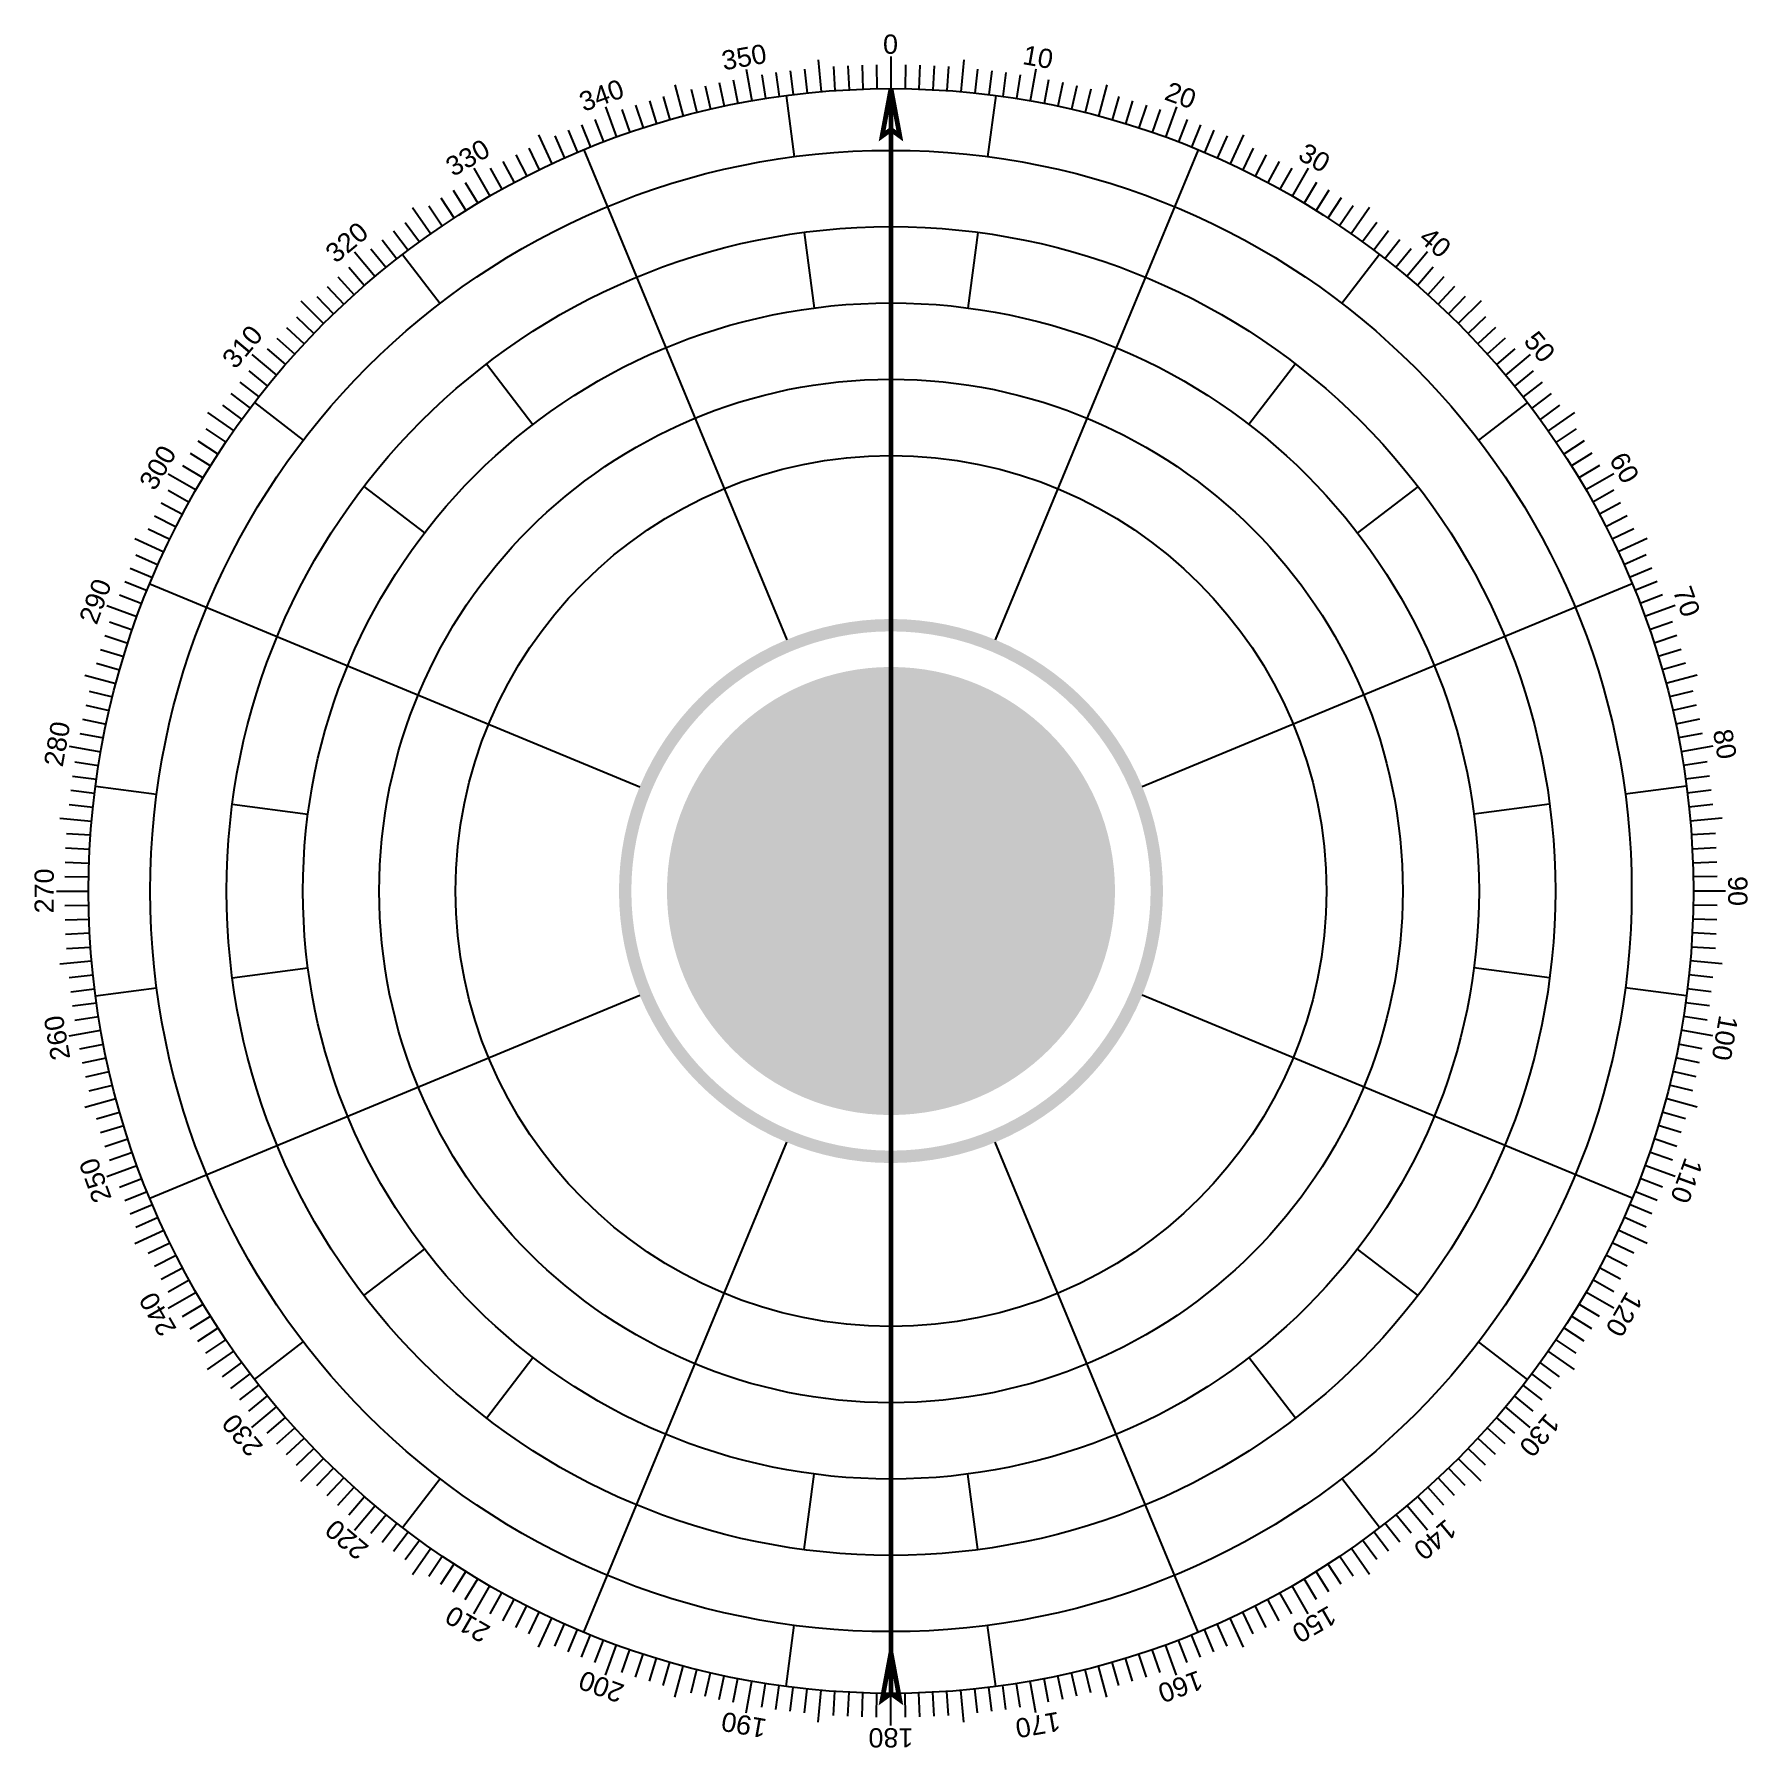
# Model space of a CAD drawing. Header units: inches. Extents: x -42 to 32733, y -42 to 2168.
# Drawn here: x 26643 to 28778, y 32 to 2168 of the extents above; entities that cross this region are included whole.
import ezdxf

# ---------------------------------------------------------------- set-up
doc = ezdxf.new("R2010")
doc.units = ezdxf.units.IN
doc.header["$MEASUREMENT"] = 0
doc.styles.add('T1', font='arial.ttf', dxfattribs={"height": 2})

# ---------------------------------------------------------------- blocks, each defined once
blk = doc.blocks.new('HUONG')
at = {"color": 1, "const_width": 6}
for points in [[(-52695, 3492), (-52706, 3433), (-52695, 3441)], [(-52695, 3492), (-52695, 1492)], [(-52695, 3492), (-52684, 3433), (-52695, 3441)], [(-52695, 1543), (-52706, 1484), (-52695, 1492)], [(-52695, 1543), (-52684, 1484), (-52695, 1492)]]:
    blk.add_lwpolyline(points, dxfattribs=at)
blk = doc.blocks.new('QS8')
h = blk.add_hatch(color=8)
h.paths.add_polyline_path([(-339, 0, 1), (339, 0, 1)])
h.paths.add_polyline_path([(323.6, 0, -1), (-323.6, 0, -1)], flags=16)
h = blk.add_hatch(color=119)
h.paths.add_polyline_path([(279.2, 0, 1), (-279.2, 0, 1)])
h.paths.add_polyline_path([(0, 252.3, 1), (0, -252.3, -1), (0, 0, 1)], flags=16)
h.paths.add_polyline_path([(22, -126.2, -1), (-22, -126.2, -1)], flags=16)
h.paths.add_polyline_path([(-22, 126.2, -1), (22, 126.2, -1)], flags=0)
h = blk.add_hatch(color=60)
h.paths.add_polyline_path([(0, 252.3, 1), (0, -252.3, -1), (0, 0, 1)])
h.paths.add_polyline_path([(-22, 126.2, -1), (22, 126.2, -1)], flags=16)
blk.add_hatch(color=60).paths.add_polyline_path([(22, -126.2, 1), (-22, -126.2, 1)])
at = {"color": 1}
for p, q in [((-90.6, 1036), (-87.2, 996.2)), ((0, 1040), (0, 1000)), ((90.6, 1036), (87.2, 996.2)), ((-269.2, 1004.6), (-258.8, 965.9)), ((-180.6, 1024.2), (-173.6, 984.8)), ((180.6, 1024.2), (173.6, 984.8)), ((269.2, 1004.6), (258.8, 965.9)), ((-355.7, 977.3), (-342, 939.7)), ((355.7, 977.3), (342, 939.7)), ((-439.5, 942.6), (-422.6, 906.3)), ((439.5, 942.6), (422.6, 906.3)), ((-520, 900.7), (-500, 866)), ((520, 900.7), (500, 866)), ((-596.5, 851.9), (-573.6, 819.2)), ((596.5, 851.9), (573.6, 819.2)), ((-668.5, 796.7), (-642.8, 766)), ((668.5, 796.7), (642.8, 766)), ((-735.4, 735.4), (-707.1, 707.1)), ((735.4, 735.4), (707.1, 707.1)), ((-796.7, 668.5), (-766, 642.8)), ((796.7, 668.5), (766, 642.8)), ((-851.9, 596.5), (-819.2, 573.6)), ((851.9, 596.5), (819.2, 573.6)), ((-900.7, 520), (-866, 500)), ((900.7, 520), (866, 500)), ((-942.6, 439.5), (-906.3, 422.6)), ((942.6, 439.5), (906.3, 422.6)), ((-977.3, 355.7), (-939.7, 342)), ((977.3, 355.7), (939.7, 342)), ((-1004.6, 269.2), (-965.9, 258.8)), ((1004.6, 269.2), (965.9, 258.8)), ((-1024.2, 180.6), (-984.8, 173.6)), ((1024.2, 180.6), (984.8, 173.6)), ((-1036, 90.6), (-996.2, 87.2)), ((1036, 90.6), (996.2, 87.2)), ((-1040, 0), (-1000, 0)), ((1040, 0), (1000, 0)), ((-1036, -90.6), (-996.2, -87.2)), ((1036, -90.6), (996.2, -87.2)), ((-1024.2, -180.6), (-984.8, -173.6)), ((1024.2, -180.6), (984.8, -173.6)), ((-1004.6, -269.2), (-965.9, -258.8)), ((1004.6, -269.2), (965.9, -258.8)), ((-977.3, -355.7), (-939.7, -342)), ((977.3, -355.7), (939.7, -342)), ((-942.6, -439.5), (-906.3, -422.6)), ((942.6, -439.5), (906.3, -422.6)), ((-900.7, -520), (-866, -500)), ((900.7, -520), (866, -500)), ((-851.9, -596.5), (-819.2, -573.6)), ((851.9, -596.5), (819.2, -573.6)), ((-796.7, -668.5), (-766, -642.8)), ((796.7, -668.5), (766, -642.8)), ((-735.4, -735.4), (-707.1, -707.1)), ((735.4, -735.4), (707.1, -707.1)), ((-668.5, -796.7), (-642.8, -766)), ((668.5, -796.7), (642.8, -766)), ((-596.5, -851.9), (-573.6, -819.2)), ((596.5, -851.9), (573.6, -819.2)), ((-520, -900.7), (-500, -866)), ((520, -900.7), (500, -866)), ((-439.5, -942.6), (-422.6, -906.3)), ((439.5, -942.6), (422.6, -906.3)), ((-355.7, -977.3), (-342, -939.7)), ((355.7, -977.3), (342, -939.7)), ((-269.2, -1004.6), (-258.8, -965.9)), ((269.2, -1004.6), (258.8, -965.9)), ((-180.6, -1024.2), (-173.6, -984.8)), ((-90.6, -1036), (-87.2, -996.2)), ((0, -1040), (0, -1000)), ((90.6, -1036), (87.2, -996.2)), ((180.6, -1024.2), (173.6, -984.8))]:
    blk.add_line(p, q, dxfattribs=at)
at = {"color": 123}
for p, q in [((-71.8, 1027.5), (-69.8, 997.6)), ((-53.9, 1028.6), (-52.3, 998.6)), ((-35.9, 1029.4), (-34.9, 999.4)), ((-18, 1029.8), (-17.5, 999.8)), ((18, 1029.8), (17.5, 999.8)), ((35.9, 1029.4), (34.9, 999.4)), ((53.9, 1028.6), (52.3, 998.6)), ((71.8, 1027.5), (69.8, 997.6)), ((-214.1, 1007.5), (-207.9, 978.1)), ((-196.5, 1011.1), (-190.8, 981.6)), ((-161.1, 1017.3), (-156.4, 987.7)), ((-143.3, 1020), (-139.2, 990.3)), ((-125.5, 1022.3), (-121.9, 992.5)), ((-107.7, 1024.4), (-104.5, 994.5)), ((107.7, 1024.4), (104.5, 994.5)), ((125.5, 1022.3), (121.9, 992.5)), ((143.3, 1020), (139.2, 990.3)), ((161.1, 1017.3), (156.4, 987.7)), ((196.5, 1011.1), (190.8, 981.6)), ((214.1, 1007.5), (207.9, 978.1)), ((-301.1, 985), (-292.4, 956.3)), ((-283.9, 990.1), (-275.6, 961.3)), ((-249.2, 999.4), (-241.9, 970.3)), ((-231.7, 1003.6), (-225, 974.4)), ((231.7, 1003.6), (225, 974.4)), ((249.2, 999.4), (241.9, 970.3)), ((283.9, 990.1), (275.6, 961.3)), ((301.1, 985), (292.4, 956.3)), ((-369.1, 961.6), (-358.4, 933.6)), ((-335.3, 973.9), (-325.6, 945.5)), ((-318.3, 979.6), (-309, 951.1)), ((318.3, 979.6), (309, 951.1)), ((335.3, 973.9), (325.6, 945.5)), ((369.1, 961.6), (358.4, 933.6)), ((-418.9, 941), (-406.7, 913.5)), ((-402.5, 948.1), (-390.7, 920.5)), ((-385.8, 955), (-374.6, 927.2)), ((385.8, 955), (374.6, 927.2)), ((402.5, 948.1), (390.7, 920.5)), ((418.9, 941), (406.7, 913.5)), ((-451.5, 925.8), (-438.4, 898.8)), ((451.5, 925.8), (438.4, 898.8)), ((-499.4, 900.9), (-484.8, 874.6)), ((-483.6, 909.4), (-469.5, 882.9)), ((-467.6, 917.7), (-454, 891)), ((467.6, 917.7), (454, 891)), ((483.6, 909.4), (469.5, 882.9)), ((499.4, 900.9), (484.8, 874.6)), ((-530.5, 882.9), (-515, 857.2)), ((530.5, 882.9), (515, 857.2)), ((-561, 863.8), (-544.6, 838.7)), ((-545.8, 873.5), (-529.9, 848)), ((545.8, 873.5), (529.9, 848)), ((561, 863.8), (544.6, 838.7)), ((-605.4, 833.3), (-587.8, 809)), ((-576, 853.9), (-559.2, 829)), ((576, 853.9), (559.2, 829)), ((605.4, 833.3), (587.8, 809)), ((-634.1, 811.7), (-615.7, 788)), ((-619.9, 822.6), (-601.8, 798.6)), ((619.9, 822.6), (601.8, 798.6)), ((634.1, 811.7), (615.7, 788)), ((-648.2, 800.5), (-629.3, 777.1)), ((648.2, 800.5), (629.3, 777.1)), ((-675.7, 777.4), (-656.1, 754.7)), ((675.7, 777.4), (656.1, 754.7)), ((-702.5, 753.3), (-682, 731.4)), ((-689.2, 765.4), (-669.1, 743.1)), ((689.2, 765.4), (669.1, 743.1)), ((702.5, 753.3), (682, 731.4)), ((-715.5, 740.9), (-694.7, 719.3)), ((715.5, 740.9), (694.7, 719.3)), ((-740.9, 715.5), (-719.3, 694.7)), ((740.9, 715.5), (719.3, 694.7)), ((-765.4, 689.2), (-743.1, 669.1)), ((-753.3, 702.5), (-731.4, 682)), ((753.3, 702.5), (731.4, 682)), ((765.4, 689.2), (743.1, 669.1)), ((-777.4, 675.7), (-754.7, 656.1)), ((777.4, 675.7), (754.7, 656.1)), ((-800.5, 648.2), (-777.1, 629.3)), ((800.5, 648.2), (777.1, 629.3)), ((-822.6, 619.9), (-798.6, 601.8)), ((-811.7, 634.1), (-788, 615.7)), ((811.7, 634.1), (788, 615.7)), ((822.6, 619.9), (798.6, 601.8)), ((-833.3, 605.4), (-809, 587.8)), ((833.3, 605.4), (809, 587.8)), ((-863.8, 561), (-838.7, 544.6)), ((-853.9, 576), (-829, 559.2)), ((853.9, 576), (829, 559.2)), ((863.8, 561), (838.7, 544.6)), ((-873.5, 545.8), (-848, 529.9)), ((873.5, 545.8), (848, 529.9)), ((-882.9, 530.5), (-857.2, 515)), ((882.9, 530.5), (857.2, 515)), ((-900.9, 499.4), (-874.6, 484.8)), ((900.9, 499.4), (874.6, 484.8)), ((-909.4, 483.6), (-882.9, 469.5)), ((909.4, 483.6), (882.9, 469.5)), ((-925.8, 451.5), (-898.8, 438.4)), ((-917.7, 467.6), (-891, 454)), ((917.7, 467.6), (891, 454)), ((925.8, 451.5), (898.8, 438.4)), ((-941, 418.9), (-913.5, 406.7)), ((941, 418.9), (913.5, 406.7)), ((-955, 385.8), (-927.2, 374.6)), ((-948.1, 402.5), (-920.5, 390.7)), ((948.1, 402.5), (920.5, 390.7)), ((955, 385.8), (927.2, 374.6)), ((-961.6, 369.1), (-933.6, 358.4)), ((961.6, 369.1), (933.6, 358.4)), ((-973.9, 335.3), (-945.5, 325.6)), ((973.9, 335.3), (945.5, 325.6)), ((-985, 301.1), (-956.3, 292.4)), ((-979.6, 318.3), (-951.1, 309)), ((979.6, 318.3), (951.1, 309)), ((985, 301.1), (956.3, 292.4)), ((-990.1, 283.9), (-961.3, 275.6)), ((990.1, 283.9), (961.3, 275.6)), ((-999.4, 249.2), (-970.3, 241.9)), ((999.4, 249.2), (970.3, 241.9)), ((-1007.5, 214.1), (-978.1, 207.9)), ((-1003.6, 231.7), (-974.4, 225)), ((1003.6, 231.7), (974.4, 225)), ((1007.5, 214.1), (978.1, 207.9)), ((-1011.1, 196.5), (-981.6, 190.8)), ((1011.1, 196.5), (981.6, 190.8)), ((-1017.3, 161.1), (-987.7, 156.4)), ((1017.3, 161.1), (987.7, 156.4)), ((-1020, 143.3), (-990.3, 139.2)), ((1020, 143.3), (990.3, 139.2)), ((-1024.4, 107.7), (-994.5, 104.5)), ((-1022.3, 125.5), (-992.5, 121.9)), ((1022.3, 125.5), (992.5, 121.9)), ((1024.4, 107.7), (994.5, 104.5)), ((-1027.5, 71.8), (-997.6, 69.8)), ((1027.5, 71.8), (997.6, 69.8)), ((-1028.6, 53.9), (-998.6, 52.3)), ((1028.6, 53.9), (998.6, 52.3)), ((-1029.4, 35.9), (-999.4, 34.9)), ((1029.4, 35.9), (999.4, 34.9)), ((-1029.8, 18), (-999.8, 17.5)), ((1029.8, 18), (999.8, 17.5)), ((-1029.8, -18), (-999.8, -17.5)), ((1029.8, -18), (999.8, -17.5)), ((-1029.4, -35.9), (-999.4, -34.9)), ((1029.4, -35.9), (999.4, -34.9)), ((-1028.6, -53.9), (-998.6, -52.3)), ((1028.6, -53.9), (998.6, -52.3)), ((-1027.5, -71.8), (-997.6, -69.8)), ((1027.5, -71.8), (997.6, -69.8)), ((-1024.4, -107.7), (-994.5, -104.5)), ((1024.4, -107.7), (994.5, -104.5)), ((-1022.3, -125.5), (-992.5, -121.9)), ((1022.3, -125.5), (992.5, -121.9)), ((-1020, -143.3), (-990.3, -139.2)), ((1020, -143.3), (990.3, -139.2)), ((-1017.3, -161.1), (-987.7, -156.4)), ((1017.3, -161.1), (987.7, -156.4)), ((-1011.1, -196.5), (-981.6, -190.8)), ((1011.1, -196.5), (981.6, -190.8)), ((-1007.5, -214.1), (-978.1, -207.9)), ((1007.5, -214.1), (978.1, -207.9)), ((-1003.6, -231.7), (-974.4, -225)), ((1003.6, -231.7), (974.4, -225)), ((-999.4, -249.2), (-970.3, -241.9)), ((999.4, -249.2), (970.3, -241.9)), ((-990.1, -283.9), (-961.3, -275.6)), ((990.1, -283.9), (961.3, -275.6)), ((-985, -301.1), (-956.3, -292.4)), ((985, -301.1), (956.3, -292.4)), ((-979.6, -318.3), (-951.1, -309)), ((979.6, -318.3), (951.1, -309)), ((-973.9, -335.3), (-945.5, -325.6)), ((973.9, -335.3), (945.5, -325.6)), ((-961.6, -369.1), (-933.6, -358.4)), ((961.6, -369.1), (933.6, -358.4)), ((-955, -385.8), (-927.2, -374.6)), ((955, -385.8), (927.2, -374.6)), ((-948.1, -402.5), (-920.5, -390.7)), ((948.1, -402.5), (920.5, -390.7)), ((-941, -418.9), (-913.5, -406.7)), ((941, -418.9), (913.5, -406.7)), ((-925.8, -451.5), (-898.8, -438.4)), ((925.8, -451.5), (898.8, -438.4)), ((-917.7, -467.6), (-891, -454)), ((-909.4, -483.6), (-882.9, -469.5)), ((909.4, -483.6), (882.9, -469.5)), ((917.7, -467.6), (891, -454)), ((-900.9, -499.4), (-874.6, -484.8)), ((900.9, -499.4), (874.6, -484.8)), ((-882.9, -530.5), (-857.2, -515)), ((-873.5, -545.8), (-848, -529.9)), ((873.5, -545.8), (848, -529.9)), ((882.9, -530.5), (857.2, -515)), ((-863.8, -561), (-838.7, -544.6)), ((863.8, -561), (838.7, -544.6)), ((-853.9, -576), (-829, -559.2)), ((853.9, -576), (829, -559.2)), ((-833.3, -605.4), (-809, -587.8)), ((833.3, -605.4), (809, -587.8)), ((-822.6, -619.9), (-798.6, -601.8)), ((-811.7, -634.1), (-788, -615.7)), ((811.7, -634.1), (788, -615.7)), ((822.6, -619.9), (798.6, -601.8)), ((-800.5, -648.2), (-777.1, -629.3)), ((800.5, -648.2), (777.1, -629.3)), ((-777.4, -675.7), (-754.7, -656.1)), ((777.4, -675.7), (754.7, -656.1)), ((-765.4, -689.2), (-743.1, -669.1)), ((-753.3, -702.5), (-731.4, -682)), ((753.3, -702.5), (731.4, -682)), ((765.4, -689.2), (743.1, -669.1)), ((-740.9, -715.5), (-719.3, -694.7)), ((740.9, -715.5), (719.3, -694.7)), ((-715.5, -740.9), (-694.7, -719.3)), ((715.5, -740.9), (694.7, -719.3)), ((-702.5, -753.3), (-682, -731.4)), ((-689.2, -765.4), (-669.1, -743.1)), ((689.2, -765.4), (669.1, -743.1)), ((702.5, -753.3), (682, -731.4)), ((-675.7, -777.4), (-656.1, -754.7)), ((675.7, -777.4), (656.1, -754.7)), ((-648.2, -800.5), (-629.3, -777.1)), ((-634.1, -811.7), (-615.7, -788)), ((634.1, -811.7), (615.7, -788)), ((648.2, -800.5), (629.3, -777.1)), ((-619.9, -822.6), (-601.8, -798.6)), ((-605.4, -833.3), (-587.8, -809)), ((605.4, -833.3), (587.8, -809)), ((619.9, -822.6), (601.8, -798.6)), ((-576, -853.9), (-559.2, -829)), ((576, -853.9), (559.2, -829)), ((-561, -863.8), (-544.6, -838.7)), ((-545.8, -873.5), (-529.9, -848)), ((545.8, -873.5), (529.9, -848)), ((561, -863.8), (544.6, -838.7)), ((-530.5, -882.9), (-515, -857.2)), ((-499.4, -900.9), (-484.8, -874.6)), ((499.4, -900.9), (484.8, -874.6)), ((530.5, -882.9), (515, -857.2)), ((-483.6, -909.4), (-469.5, -882.9)), ((-467.6, -917.7), (-454, -891)), ((467.6, -917.7), (454, -891)), ((483.6, -909.4), (469.5, -882.9)), ((-451.5, -925.8), (-438.4, -898.8)), ((-418.9, -941), (-406.7, -913.5)), ((418.9, -941), (406.7, -913.5)), ((451.5, -925.8), (438.4, -898.8)), ((-402.5, -948.1), (-390.7, -920.5)), ((-385.8, -955), (-374.6, -927.2)), ((-369.1, -961.6), (-358.4, -933.6)), ((369.1, -961.6), (358.4, -933.6)), ((385.8, -955), (374.6, -927.2)), ((402.5, -948.1), (390.7, -920.5)), ((-335.3, -973.9), (-325.6, -945.5)), ((-318.3, -979.6), (-309, -951.1)), ((-301.1, -985), (-292.4, -956.3)), ((301.1, -985), (292.4, -956.3)), ((318.3, -979.6), (309, -951.1)), ((335.3, -973.9), (325.6, -945.5)), ((-283.9, -990.1), (-275.6, -961.3)), ((-249.2, -999.4), (-241.9, -970.3)), ((-231.7, -1003.6), (-225, -974.4)), ((-214.1, -1007.5), (-207.9, -978.1)), ((-196.5, -1011.1), (-190.8, -981.6)), ((196.5, -1011.1), (190.8, -981.6)), ((214.1, -1007.5), (207.9, -978.1)), ((231.7, -1003.6), (225, -974.4)), ((249.2, -999.4), (241.9, -970.3)), ((283.9, -990.1), (275.6, -961.3)), ((-161.1, -1017.3), (-156.4, -987.7)), ((-143.3, -1020), (-139.2, -990.3)), ((-125.5, -1022.3), (-121.9, -992.5)), ((-107.7, -1024.4), (-104.5, -994.5)), ((-71.8, -1027.5), (-69.8, -997.6)), ((-53.9, -1028.6), (-52.3, -998.6)), ((-35.9, -1029.4), (-34.9, -999.4)), ((-18, -1029.8), (-17.5, -999.8)), ((18, -1029.8), (17.5, -999.8)), ((35.9, -1029.4), (34.9, -999.4)), ((53.9, -1028.6), (52.3, -998.6)), ((71.8, -1027.5), (69.8, -997.6)), ((107.7, -1024.4), (104.5, -994.5)), ((125.5, -1022.3), (121.9, -992.5)), ((143.3, -1020), (139.2, -990.3)), ((161.1, -1017.3), (156.4, -987.7))]:
    blk.add_line(p, q, dxfattribs=at)
at = {"color": 5}
for p, q in [((-130.5, 991.4), (-120.5, 915.2)), ((130.5, 991.4), (120.5, 915.2)), ((-382.7, 923.9), (-129.7, 313.2)), ((382.7, 923.9), (129.7, 313.2)), ((-108.1, 820.9), (-95.7, 726.6)), ((108.1, 820.9), (95.7, 726.6)), ((-608.8, 793.4), (-562, 732.4)), ((608.8, 793.4), (562, 732.4)), ((-504.1, 656.9), (-446.2, 581.5)), ((504.1, 656.9), (446.2, 581.5)), ((-793.4, 608.8), (-732.4, 562)), ((793.4, 608.8), (732.4, 562)), ((-656.9, 504.1), (-581.5, 446.2)), ((656.9, 504.1), (581.5, 446.2)), ((-923.9, 382.7), (-313.2, 129.7)), ((923.9, 382.7), (313.2, 129.7)), ((-991.4, 130.5), (-915.2, 120.5)), ((991.4, 130.5), (915.2, 120.5)), ((-820.9, 108.1), (-726.6, 95.7)), ((820.9, 108.1), (726.6, 95.7)), ((-820.9, -108.1), (-726.6, -95.7)), ((820.9, -108.1), (726.6, -95.7)), ((-991.4, -130.5), (-915.2, -120.5)), ((991.4, -130.5), (915.2, -120.5)), ((-923.9, -382.7), (-313.2, -129.7)), ((923.9, -382.7), (313.2, -129.7)), ((-382.7, -923.9), (-129.7, -313.2)), ((382.7, -923.9), (129.7, -313.2)), ((-656.9, -504.1), (-581.5, -446.2)), ((656.9, -504.1), (581.5, -446.2)), ((-793.4, -608.8), (-732.4, -562)), ((793.4, -608.8), (732.4, -562)), ((-504.1, -656.9), (-446.2, -581.5)), ((504.1, -656.9), (446.2, -581.5)), ((-608.8, -793.4), (-562, -732.4)), ((-108.1, -820.9), (-95.7, -726.6)), ((108.1, -820.9), (95.7, -726.6)), ((608.8, -793.4), (562, -732.4)), ((-130.5, -991.4), (-120.5, -915.2)), ((130.5, -991.4), (120.5, -915.2))]:
    blk.add_line(p, q, dxfattribs=at)
for radius in [1000, 923.1, 828, 732.9, 637.8, 542.7]:
    blk.add_circle((0, 0), radius, dxfattribs=at)
blk.add_blockref('HUONG', (52695, -2492))
at = {"color": 123, "style": 'T1'}
blk.add_text('0', height=24, dxfattribs=at).set_placement((-9.9, 1043.4))
for s, rotation, p in [('350', 10, (-208.6, 1022.7)), (' 10', 350, (153.7, 1032.4)), ('340', 20, (-383, 970.9)), (' 20', 340, (330.7, 990)), ('330', 30, (-545.8, 889.7)), (' 30', 330, (497.6, 917.5)), ('320', 40, (-692, 781.4)), (' 40', 320, (649.3, 817.2)), ('310', 50, (-817.2, 649.3)), (' 50', 310, (781.4, 692)), ('300', 60, (-917.5, 497.6)), (' 60', 300, (889.7, 545.8)), ('290', 70, (-990, 330.7)), (' 70', 290, (970.9, 383)), ('280', 80, (-1032.4, 153.7)), (' 80', 280, (1022.7, 208.6)), ('270', 90, (-1043.4, -27.9)), (' 90', 270, (1043.4, 27.9)), ('260', 100, (-1022.7, -208.6)), ('100', 260, (1032.4, -153.7)), ('250', 110, (-970.9, -383)), ('110', 250, (990, -330.7)), ('240', 120, (-889.7, -545.8)), ('120', 240, (917.5, -497.6)), ('230', 130, (-781.4, -692)), ('130', 230, (817.2, -649.3)), ('220', 140, (-649.3, -817.2)), ('140', 220, (692, -781.4)), ('210', 150, (-497.6, -917.5)), ('150', 210, (545.8, -889.7)), ('200', 160, (-330.7, -990)), ('160', 200, (383, -970.9)), ('190', 170, (-153.7, -1032.4)), ('170', 190, (208.6, -1022.7)), ('180', 180, (27.9, -1043.4))]:
    blk.add_text(s, height=24, rotation=rotation, dxfattribs=at).set_placement(p)

msp = doc.modelspace()

# ---------------------------------------------------------------- block references
msp.add_blockref('QS8', (27710.5, 1099.9))

doc.saveas('drawing.dxf')
